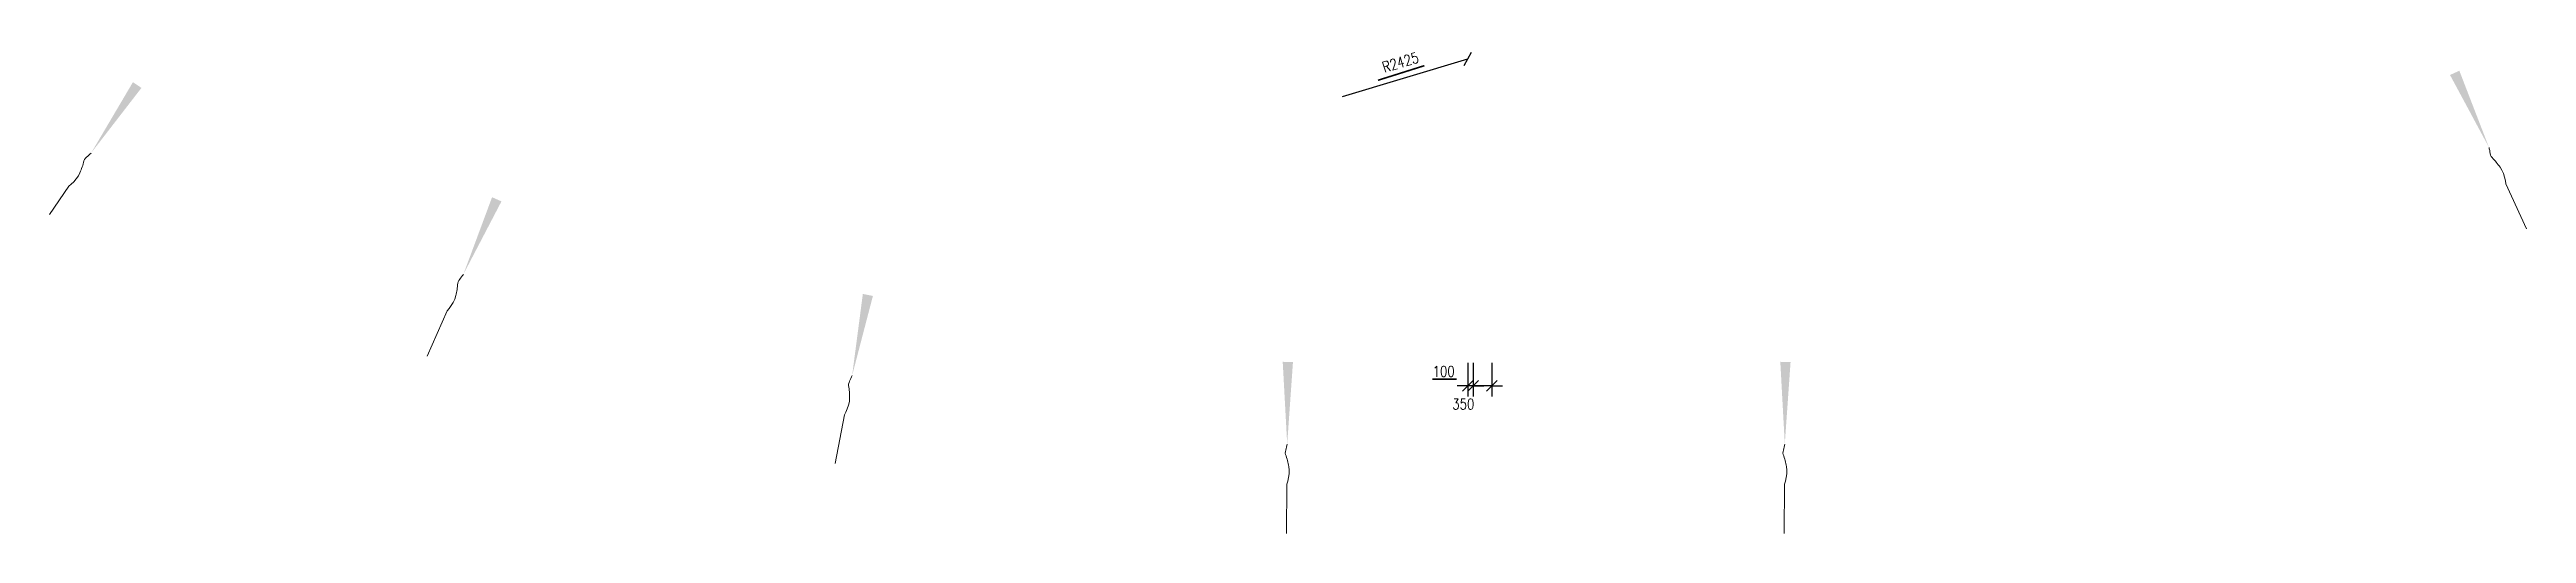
# Model space of a CAD drawing. Header units: millimetres. Extents: x 833220848 to 834439174, y 817676276 to 818025844.
# Drawn here: x 834209851 to 834256183, y 817676276 to 817685323 of the extents above; entities that cross this region are included whole.
import ezdxf

# ---------------------------------------------------------------- set-up
doc = ezdxf.new("R2010")
doc.units = ezdxf.units.MM
doc.header["$LTSCALE"] = 1000
doc.header["$MEASUREMENT"] = 0
doc.layers.add('01_Base_Plan', color=5, linetype='Continuous', lineweight=5)
doc.layers.add('VPA031_Dimension RF', color=6, linetype='Continuous', lineweight=13)
doc.layers.add('_BD Amendment C Changes', color=10, linetype='Continuous')
doc.styles.add('RLP-SIMPLEX', font='SIMPLEX.shx', dxfattribs={"width": 0.8})
doc.dimstyles.new('VP-SIMPLEX_D200', dxfattribs={"dimscale": 200, "dimtxt": 1, "dimasz": 1, "dimexe": 1, "dimexo": 1, "dimgap": 1, "dimtad": 1, "dimdec": 1, "dimdsep": 46, "dimtxsty": 'RLP-SIMPLEX', "dimblk": 'OBLIQUE', "dimcen": 1, "dimclrd": 1, "dimclre": 1, "dimclrt": 256, "dimadec": 1, "dimazin": 2, "dimtfac": 1, "dimtdec": 1, "dimtix": 1, "dimtmove": 2, "dimatfit": 1, "dimfxl": 0, "dimtolj": 1, "dimtzin": 0, "dimarcsym": 0})

msp = doc.modelspace()

# ---------------------------------------------------------------- blocks, each defined once
blk = doc.blocks.new('_Oblique')
at = {"color": 0, "linetype": 'ByBlock', "lineweight": -2}
blk.add_line((-0.5, -0.5), (0.5, 0.5), dxfattribs=at)
blk = doc.blocks.new('*D230')
at = {"layer": 'VPA031_Dimension RF', "color": 1, "lineweight": -2}
for p, q in [((834236382, 817679469), (834236382, 817678839)), ((834236482, 817679469), (834236482, 817678839)), ((834236382, 817679039), (834236182, 817679039)), ((834236482, 817679039), (834236382, 817679039)), ((834236482, 817679039), (834236682, 817679039))]:
    blk.add_line(p, q, dxfattribs=at)
at = {"layer": 'VPA031_Dimension RF', "color": 1, "lineweight": -2, "xscale": 200, "yscale": 200, "zscale": 200}
blk.add_blockref('_Oblique', (834236382, 817679039), dxfattribs=at)
at = {"layer": 'VPA031_Dimension RF', "color": 1, "lineweight": -2, "xscale": 200, "yscale": 200, "zscale": 200, "rotation": 180}
blk.add_blockref('_Oblique', (834236482, 817679039), dxfattribs=at)
at = {"layer": 'VPA031_Dimension RF', "color": 6, "insert": (834235928, 817679307), "char_height": 200, "attachment_point": 5, "style": 'RLP-SIMPLEX'}
blk.add_mtext('\\A1;100', dxfattribs=at)
blk = doc.blocks.new('*D231')
at = {"layer": 'VPA031_Dimension RF', "color": 1, "lineweight": -2}
for p, q in [((834236482, 817679469), (834236482, 817678839)), ((834236832, 817679469), (834236832, 817678839)), ((834236482, 817679039), (834236282, 817679039)), ((834236832, 817679039), (834236482, 817679039)), ((834236832, 817679039), (834237032, 817679039))]:
    blk.add_line(p, q, dxfattribs=at)
at = {"layer": 'VPA031_Dimension RF', "color": 1, "lineweight": -2, "xscale": 200, "yscale": 200, "zscale": 200}
blk.add_blockref('_Oblique', (834236482, 817679039), dxfattribs=at)
at = {"layer": 'VPA031_Dimension RF', "color": 1, "lineweight": -2, "xscale": 200, "yscale": 200, "zscale": 200, "rotation": 180}
blk.add_blockref('_Oblique', (834236832, 817679039), dxfattribs=at)
at = {"layer": 'VPA031_Dimension RF', "color": 6, "insert": (834236295, 817678695), "char_height": 200, "attachment_point": 5, "style": 'RLP-SIMPLEX'}
blk.add_mtext('\\A1;350', dxfattribs=at)
blk = doc.blocks.new('*D294')
at = {"layer": 'VPA031_Dimension RF', "color": 1, "lineweight": -2}
blk.add_line((834234035, 817684448), (834236380, 817685149), dxfattribs=at)
at = {"layer": 'VPA031_Dimension RF', "color": 1, "lineweight": -2, "xscale": 200, "yscale": 200, "zscale": 200, "rotation": 16.63250264665664}
blk.add_blockref('_Oblique', (834236380, 817685149), dxfattribs=at)
at = {"layer": 'VPA031_Dimension RF', "color": 6, "insert": (834235121, 817685086), "char_height": 200, "attachment_point": 5, "rotation": 16.6325, "style": 'RLP-SIMPLEX'}
blk.add_mtext('\\A1;R2425', dxfattribs=at)

# ---------------------------------------------------------------- dimensions: what is measured, and where the dimension line sits
at = {"layer": 'VPA031_Dimension RF'}
dim = msp.add_radius_dim(center=(834234034.72, 817684448.41), mpoint=(834236380.01, 817685149.02), text='R2425', dimstyle='VP-SIMPLEX_D200', override={"dimclrt": 6}, dxfattribs=at)
dim.commit()
dim.dimension.update_dxf_attribs({"geometry": '*D294', "text_midpoint": (834235121.5, 817685086.17)})
for base, p1, p2, picture, middle in [((834236382.36, 817679038.78), (834236482.36, 817679669.36), (834236382.36, 817679669.36), '*D230', (834235928.45, 817679307.07)), ((834236482.36, 817679038.78), (834236832.36, 817679669.36), (834236482.36, 817679669.36), '*D231', (834236295.33, 817678694.52))]:
    dim = msp.add_linear_dim(base=base, p1=p1, p2=p2, dimstyle='VP-SIMPLEX_D200', override={"dimclrt": 6}, dxfattribs=at)
    dim.commit()
    dim.dimension.update_dxf_attribs({"geometry": picture, "text_midpoint": middle, "dimtype": 160})

# ---------------------------------------------------------------- linework, layer by layer
at = {"layer": '01_Base_Plan'}
for p, q in [((834210208.74, 817682768.71), (834209850.58, 817682239.45)), ((834255795.89, 817682812.8), (834256182.57, 817681974.61)), ((834217287.53, 817680436.17), (834216912.74, 817679592.6)), ((834224720.4, 817678493.02), (834224544.05, 817677586.94)), ((834232996.18, 817677199.5), (834232989.47, 817676276.44)), ((834242303.89, 817677199.5), (834242297.18, 817676276.44))]:
    msp.add_line(p, q, dxfattribs=at)
at = {"layer": '01_Base_Plan', "flags": 128}
for points in [[(834210628.43, 817683389.16), (834210607.21, 817683369.61), (834210586.82, 817683349.5), (834210565.59, 817683329.95), (834210544.36, 817683310.39), (834210523.13, 817683290.83), (834210506.09, 817683268.53), (834210494.89, 817683242.39), (834210487.03, 817683214.05), (834210479.46, 817683184.32), (834210471.61, 817683155.98), (834210461.24, 817683129.28), (834210450.88, 817683102.59), (834210440.52, 817683075.89), (834210430.15, 817683049.2), (834210419.24, 817683021.67), (834210390.23, 817682962.95), (834210349.28, 817682906.1), (834210302.48, 817682853.09), (834210254.54, 817682805.63), (834210208.74, 817682768.71)], [(834255481.98, 817683492.92), (834255487.74, 817683464.64), (834255494.4, 817683436.79), (834255500.16, 817683408.51), (834255505.91, 817683380.23), (834255511.67, 817683351.95), (834255521.94, 817683325.82), (834255538.52, 817683302.71), (834255558.71, 817683281.33), (834255580.24, 817683259.47), (834255600.43, 817683238.09), (834255617.92, 817683215.41), (834255635.4, 817683192.74), (834255652.89, 817683170.06), (834255670.37, 817683147.38), (834255688.29, 817683123.8), (834255723.53, 817683068.6), (834255751.01, 817683004.15), (834255772.17, 817682936.68), (834255787.99, 817682871.09), (834255795.89, 817682812.8)], [(834217591.54, 817681120.77), (834217574.08, 817681097.79), (834217557.54, 817681074.41), (834217540.09, 817681051.43), (834217522.63, 817681028.44), (834217505.18, 817681005.46), (834217492.32, 817680980.51), (834217485.89, 817680952.8), (834217483.14, 817680923.52), (834217480.92, 817680892.92), (834217478.18, 817680863.64), (834217472.67, 817680835.54), (834217467.16, 817680807.43), (834217461.66, 817680779.33), (834217456.15, 817680751.23), (834217450.25, 817680722.21), (834217432.02, 817680659.31), (834217401.71, 817680596.14), (834217364.97, 817680535.73), (834217326.12, 817680480.57), (834217287.53, 817680436.17)], [(834224863.37, 817679228.32), (834224851.5, 817679202.01), (834224840.62, 817679175.52), (834224828.76, 817679149.21), (834224816.89, 817679122.9), (834224805.03, 817679096.59), (834224798.08, 817679069.39), (834224798.03, 817679040.95), (834224801.91, 817679011.79), (834224806.59, 817678981.48), (834224810.47, 817678952.32), (834224811.4, 817678923.7), (834224812.33, 817678895.08), (834224813.26, 817678866.46), (834224814.19, 817678837.84), (834224814.94, 817678808.24), (834224811.26, 817678742.85), (834224795.86, 817678674.5), (834224773.58, 817678607.39), (834224748.07, 817678544.93), (834224720.4, 817678493.02)], [(834233001.48, 817677948.54), (834232994.65, 817677920.5), (834232988.83, 817677892.46), (834232982.01, 817677864.42), (834232975.18, 817677836.38), (834232968.36, 817677808.33), (834232966.53, 817677780.32), (834232971.71, 817677752.35), (834232980.88, 817677724.41), (834232991.07, 817677695.47), (834233000.24, 817677667.53), (834233006.42, 817677639.57), (834233012.59, 817677611.61), (834233018.77, 817677583.64), (834233024.94, 817677555.68), (834233031.13, 817677526.72), (834233039.53, 817677461.77), (834233036.97, 817677391.76), (834233027.41, 817677321.69), (834233013.83, 817677255.61), (834232996.18, 817677199.5)], [(834242309.19, 817677948.54), (834242302.37, 817677920.5), (834242296.54, 817677892.46), (834242289.72, 817677864.42), (834242282.9, 817677836.38), (834242276.07, 817677808.33), (834242274.25, 817677780.32), (834242279.42, 817677752.35), (834242288.6, 817677724.41), (834242298.78, 817677695.47), (834242307.96, 817677667.53), (834242314.13, 817677639.57), (834242320.31, 817677611.61), (834242326.48, 817677583.64), (834242332.66, 817677555.68), (834242338.84, 817677526.72), (834242347.25, 817677461.77), (834242344.69, 817677391.76), (834242335.13, 817677321.69), (834242321.54, 817677255.61), (834242303.89, 817677199.5)]]:
    msp.add_lwpolyline(points, dxfattribs=at)
at = {"layer": '01_Base_Plan'}
for points in [[(834210628.43, 817683389.16), (834211569.49, 817684606.32), (834211410.68, 817684714.27)], [(834255481.98, 817683492.92), (834254927.07, 817684927.9), (834254752.54, 817684847.82)], [(834217591.54, 817681120.77), (834218303.81, 817682484.5), (834218128.49, 817682562.83)], [(834224863.37, 817679228.32), (834225252.14, 817680716.92), (834225063.73, 817680754)], [(834233001.48, 817677948.54), (834233109.85, 817679483.25), (834232917.84, 817679485.05)], [(834242309.19, 817677948.54), (834242417.56, 817679483.25), (834242225.55, 817679485.05)]]:
    msp.add_solid(points, dxfattribs=at)
at = {"layer": '_BD Amendment C Changes', "ltscale": 500, "const_width": 30}
for points in [[(834234700.02, 817684748.93), (834235567.74, 817685022.53)], [(834235718.09, 817679161.3), (834236169.63, 817679163.1)]]:
    msp.add_lwpolyline(points, dxfattribs=at)

msp.set_redraw_order([(e.dxf.handle, doc.entitydb.next_handle()) for e in msp.query("TEXT MTEXT ATTDEF DIMENSION ARC_DIMENSION")])  # texts and dimensions are drawn at this point

doc.saveas('drawing.dxf')
